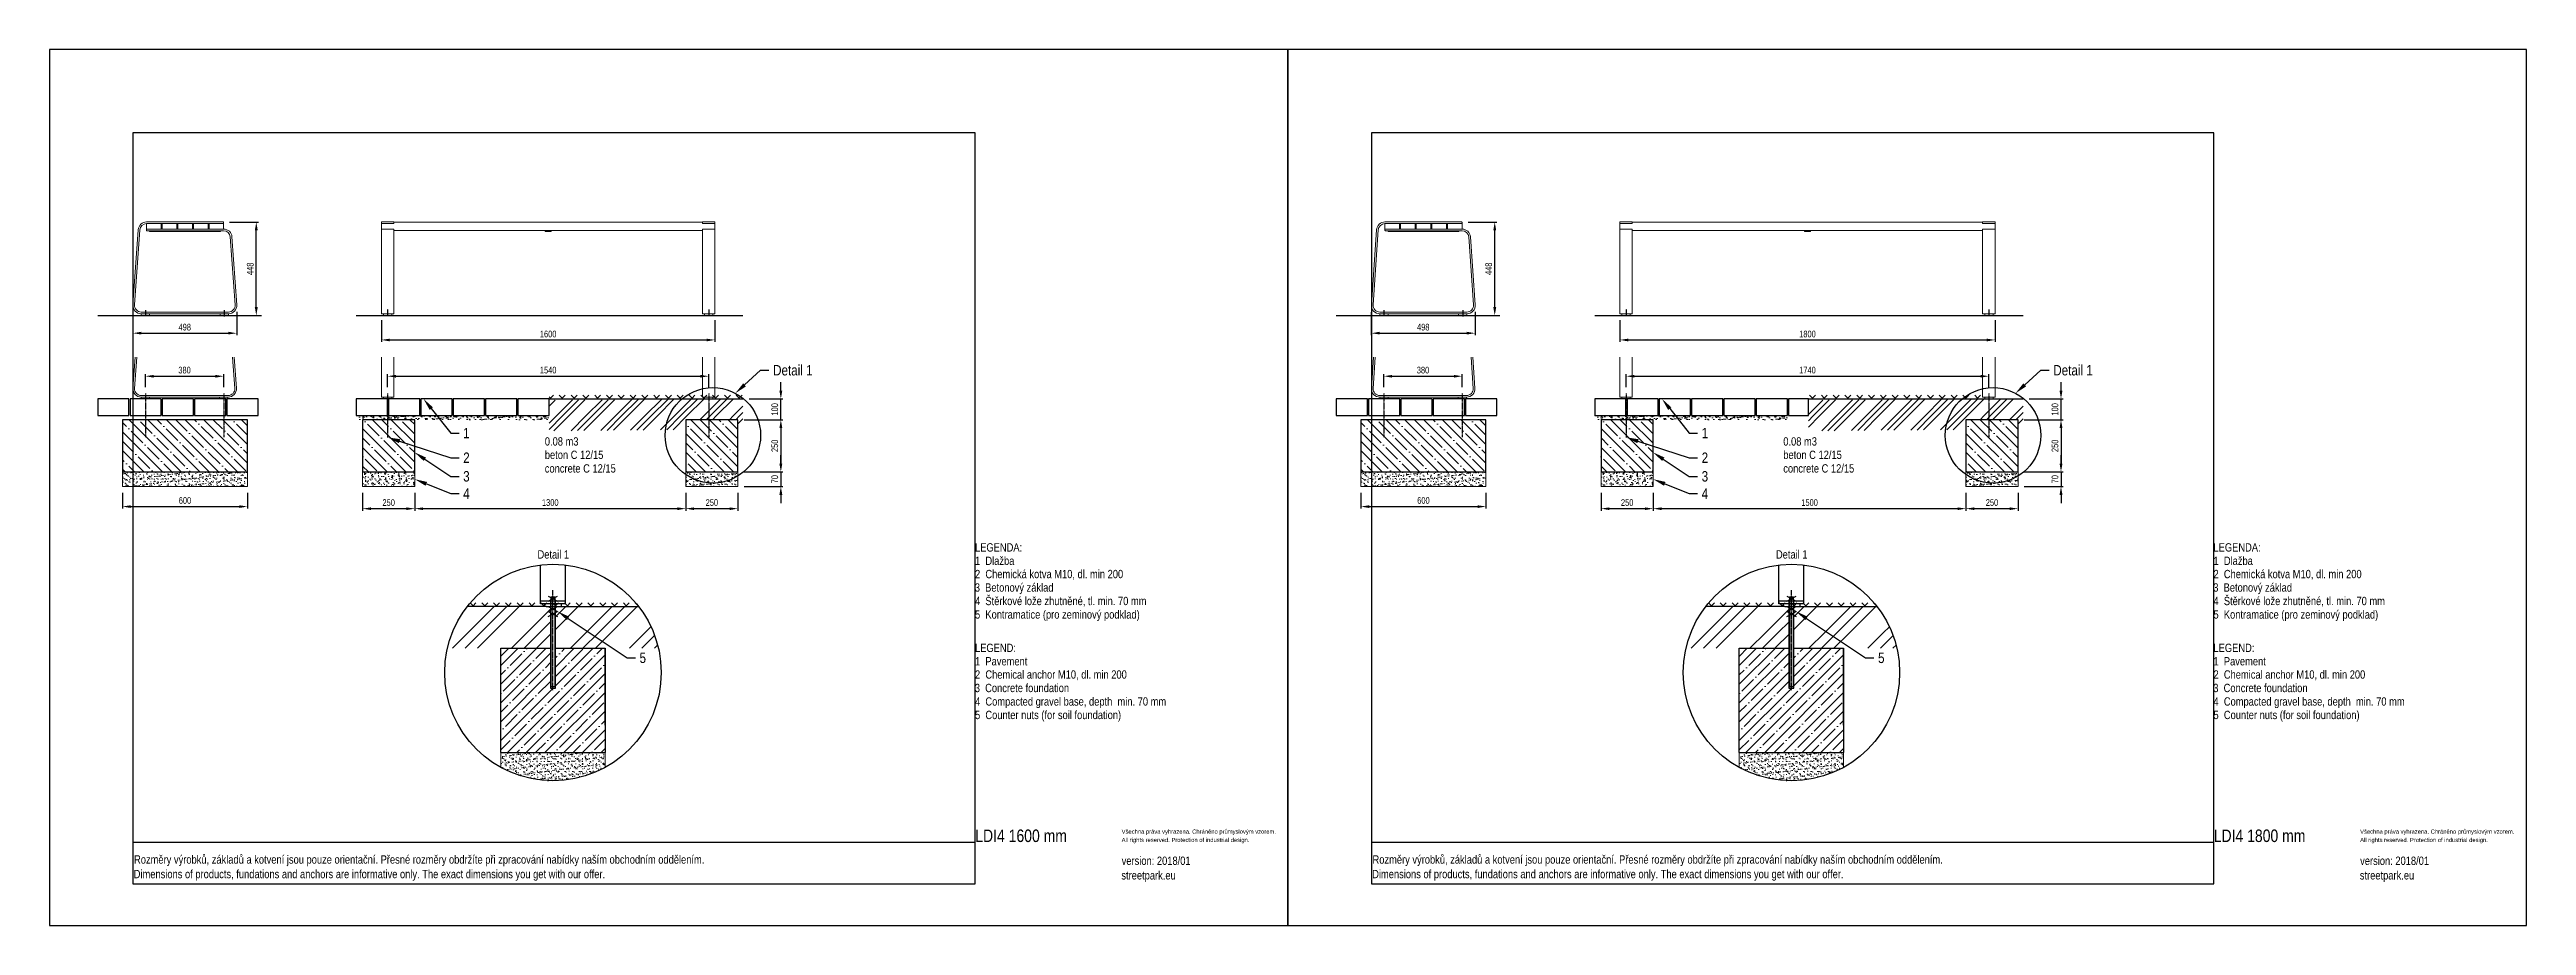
# Model space of a CAD drawing. Header units: millimetres. Extents: x 5064 to 16944, y 3085 to 7285.
import ezdxf
from ezdxf import colors
from ezdxf.entities.mleader import LeaderData, LeaderLine
from ezdxf.lldxf.tags import DXFTag
from ezdxf.math import Vec2, Vec3

# ---------------------------------------------------------------- set-up
doc = ezdxf.new("R2010")
doc.units = ezdxf.units.MM
doc.header["$LTSCALE"] = 0.3
doc.linetypes.add('DashDot', pattern=[15, 9, -3, 0, -3])
doc.layers.add('Nekreslit', color=6, linetype='Continuous', plot=False)
doc.layers.add('SRAFY', color=251, linetype='Continuous', lineweight=13)
doc.styles.add('SEACAD_Arial', font='arial.ttf', dxfattribs={"width": 0.8})
tags = doc.linetypes.add('HIDDEN2', pattern=[4.7625, 3.175, -1.5875]).pattern_tags.tags
tags[6:7] = [DXFTag(74, 4), DXFTag(75, 0), DXFTag(340, '0'), DXFTag(46, 0.0), DXFTag(50, 0.0), DXFTag(44, 0.0), DXFTag(45, 0.0)]
tags[4:5] = [DXFTag(74, 4), DXFTag(75, 0), DXFTag(340, '0'), DXFTag(46, 0.0), DXFTag(50, 0.0), DXFTag(44, 0.0), DXFTag(45, 0.0)]
doc.dimstyles.new('ISO-25', dxfattribs={"dimtxt": 1.6, "dimasz": 2, "dimexe": 0.5, "dimexo": 1.5, "dimtad": 1, "dimdec": 0, "dimtxsty": 'SEACAD_Arial', "dimcen": 2, "dimadec": 0, "dimazin": 0, "dimtfac": 1, "dimtdec": 0, "dimtmove": 0, "dimatfit": 3, "dimfxl": 1, "dimarcsym": 0})
pattern_1 = [(135, (5940, 0), (-44.9013, -44.9013), []), (135, (5940, 44.9), (-44.9013, -44.9013), [79.375, -15.875, 0, -15.875])]

msp = doc.modelspace()

# ---------------------------------------------------------------- texts
at = {"style": 'SEACAD_Arial', "width": 0.8}
for s, height, p in [('0.08 m3', 40, (7439.9, 5386.2)), ('beton C 12/15', 40, (7439.9, 5322)), ('0.08 m3', 40, (13379.9, 5386.2)), ('beton C 12/15', 40, (13379.9, 5322)), ('concrete C 12/15', 40, (7439.9, 5256.8)), ('concrete C 12/15', 40, (13379.9, 5256.8)), ('LEGENDA:', 40, (9503.3, 4878.1)), ('LEGENDA:', 40, (15443.3, 4878.1)), ('2  Chemická kotva M10, dl. min 200', 40, (9503.3, 4750.3)), ('1  Dlažba', 40, (9503.3, 4813.8)), ('2  Chemická kotva M10, dl. min 200', 40, (15443.3, 4750.3)), ('1  Dlažba', 40, (15443.3, 4813.8)), ('3  Betonový základ', 40, (9502.2, 4685.8)), ('4  Štěrkové lože zhutněné, tl. min. 70 mm', 40, (9503.3, 4621.1)), ('3  Betonový základ', 40, (15442.2, 4685.8)), ('4  Štěrkové lože zhutněné, tl. min. 70 mm', 40, (15443.3, 4621.1)), ('5  Kontramatice (pro zeminový podklad)', 40, (9503.3, 4556.5)), ('5  Kontramatice (pro zeminový podklad)', 40, (15443.3, 4556.5)), ('LEGEND:', 40, (9503.3, 4396.4)), ('LEGEND:', 40, (15443.3, 4396.4)), ('2  Chemical anchor M10, dl. min 200', 40, (9503.3, 4268.6)), ('1  Pavement', 40, (9503.3, 4332.1)), ('2  Chemical anchor M10, dl. min 200', 40, (15443.3, 4268.6)), ('1  Pavement', 40, (15443.3, 4332.1)), ('3  Concrete foundation', 40, (9502.2, 4204)), ('4  Compacted gravel base, depth  min. 70 mm', 40, (9503.3, 4139.3)), ('3  Concrete foundation', 40, (15442.2, 4204)), ('4  Compacted gravel base, depth  min. 70 mm', 40, (15443.3, 4139.3)), ('5  Counter nuts (for soil foundation)', 40, (9503.3, 4074.7)), ('5  Counter nuts (for soil foundation)', 40, (15443.3, 4074.7)), ('LDI4 1600 mm ', 60, (9504.4, 3485.3)), ('Všechna práva vyhrazena. Chráněno průmyslovým vzorem.', 20, (10206.7, 3525.3)), ('All rights reserved. Protection of industrial design.', 20, (10206.7, 3485.3)), ('LDI4 1800 mm ', 60, (15444.4, 3485.3)), ('Všechna práva vyhrazena. Chráněno průmyslovým vzorem.', 20, (16146.7, 3525.3)), ('All rights reserved. Protection of industrial design.', 20, (16146.7, 3485.3)), ('Dimensions of products, fundations and anchors are informative only. The exact dimensions you get with our offer.', 39.9982, (5468.2, 3311.7)), ('Rozměry výrobků, základů a kotvení jsou pouze orientační. Přesné rozměry obdržíte při zpracování nabídky naším obchodním oddělením.', 39.9982, (5469.8, 3381.6)), ('streetpark.eu', 40, (10205.1, 3305.6)), ('version: 2018/01', 40, (10206.7, 3375.5)), ('Dimensions of products, fundations and anchors are informative only. The exact dimensions you get with our offer.', 39.9982, (11408.2, 3311.7)), ('Rozměry výrobků, základů a kotvení jsou pouze orientační. Přesné rozměry obdržíte při zpracování nabídky naším obchodním oddělením.', 39.9982, (11409.8, 3381.6)), ('streetpark.eu', 40, (16145.1, 3305.6)), ('version: 2018/01', 40, (16146.7, 3375.5))]:
    msp.add_text(s, height=height, dxfattribs=at).set_placement(p)
at = {"char_height": 40, "attachment_point": 1, "style": 'SEACAD_Arial'}
for insert in [(7404.8, 4884.4), (13344.8, 4884.4)]:
    msp.add_mtext_dynamic_manual_height_columns('Detail 1', width=226.121, gutter_width=200, heights=[0], dxfattribs=dict(at, insert=insert))

# ---------------------------------------------------------------- blocks, each defined once
blk = doc.blocks.new('*D138')
at = {"color": 0, "lineweight": -2, "transparency": 16777216}
for p, q in [((5524, 5666), (5524, 5729)), ((5564, 5719), (5860, 5719)), ((5900, 5666), (5900, 5729))]:
    blk.add_line(p, q, dxfattribs=at)
at = {"color": 0, "transparency": 16777216}
for points in [[(5564, 5725), (5564, 5712), (5524, 5719)], [(5860, 5725), (5860, 5712), (5900, 5719)]]:
    blk.add_solid(points, dxfattribs=at)
at = {"layer": 'Defpoints', "color": 0, "transparency": 16777216}
for p in [(5900, 5719), (5524, 5636), (5900, 5636)]:
    blk.add_point(p, dxfattribs=at)
at = {"color": 0, "transparency": 16777216, "insert": (5712, 5748), "char_height": 32, "attachment_point": 5, "style": 'SEACAD_Arial'}
blk.add_mtext('380', dxfattribs=at)
blk = doc.blocks.new('*D139')
at = {"color": 0, "lineweight": -2, "transparency": 16777216}
for p, q in [((6686, 5666), (6686, 5729)), ((6726, 5719), (8186, 5719)), ((8226, 5666), (8226, 5729))]:
    blk.add_line(p, q, dxfattribs=at)
at = {"color": 0, "transparency": 16777216}
for points in [[(6726, 5725), (6726, 5712), (6686, 5719)], [(8186, 5725), (8186, 5712), (8226, 5719)]]:
    blk.add_solid(points, dxfattribs=at)
at = {"layer": 'Defpoints', "color": 0, "transparency": 16777216}
for p in [(8226, 5719), (6686, 5636), (8226, 5636)]:
    blk.add_point(p, dxfattribs=at)
at = {"color": 0, "transparency": 16777216, "insert": (7456, 5748), "char_height": 32, "attachment_point": 5, "style": 'SEACAD_Arial'}
blk.add_mtext('1540', dxfattribs=at)
blk = doc.blocks.new('*D136')
at = {"color": 0, "lineweight": -2, "transparency": 16777216}
for p, q in [((8396, 5510), (8582, 5510)), ((8572, 5470), (8572, 5300)), ((8396, 5260), (8582, 5260))]:
    blk.add_line(p, q, dxfattribs=at)
at = {"color": 0, "transparency": 16777216}
for points in [[(8565, 5470), (8579, 5470), (8572, 5510)], [(8565, 5300), (8579, 5300), (8572, 5260)]]:
    blk.add_solid(points, dxfattribs=at)
at = {"layer": 'Defpoints', "color": 0, "transparency": 16777216}
for p in [(8366, 5510), (8366, 5260), (8572, 5260)]:
    blk.add_point(p, dxfattribs=at)
at = {"color": 0, "transparency": 16777216, "insert": (8543, 5385), "char_height": 32, "attachment_point": 5, "rotation": 90, "style": 'SEACAD_Arial'}
blk.add_mtext('250', dxfattribs=at)
blk = doc.blocks.new('*D137')
at = {"color": 0, "lineweight": -2, "transparency": 16777216}
for p, q in [((8396, 5260), (8582, 5260)), ((8572, 5300), (8572, 5340)), ((8572, 5260), (8572, 5190)), ((8396, 5190), (8582, 5190)), ((8572, 5150), (8572, 5110))]:
    blk.add_line(p, q, dxfattribs=at)
at = {"color": 0, "transparency": 16777216}
for points in [[(8565, 5300), (8579, 5300), (8572, 5260)], [(8565, 5150), (8579, 5150), (8572, 5190)]]:
    blk.add_solid(points, dxfattribs=at)
at = {"layer": 'Defpoints', "color": 0, "transparency": 16777216}
for p in [(8366, 5260), (8366, 5190), (8572, 5190)]:
    blk.add_point(p, dxfattribs=at)
at = {"color": 0, "transparency": 16777216, "insert": (8543, 5225), "char_height": 32, "attachment_point": 5, "rotation": 90, "style": 'SEACAD_Arial'}
blk.add_mtext('70', dxfattribs=at)
blk = doc.blocks.new('*D140')
at = {"color": 0, "lineweight": -2, "transparency": 16777216}
for p, q in [((5414, 5160), (5414, 5084)), ((6014, 5160), (6014, 5084)), ((5454, 5094), (5974, 5094))]:
    blk.add_line(p, q, dxfattribs=at)
at = {"color": 0, "transparency": 16777216}
for points in [[(5454, 5100), (5454, 5087), (5414, 5094)], [(5974, 5100), (5974, 5087), (6014, 5094)]]:
    blk.add_solid(points, dxfattribs=at)
at = {"layer": 'Defpoints', "color": 0, "transparency": 16777216}
for p in [(5414, 5190), (6014, 5190), (6014, 5094)]:
    blk.add_point(p, dxfattribs=at)
at = {"color": 0, "transparency": 16777216, "insert": (5714, 5123), "char_height": 32, "attachment_point": 5, "style": 'SEACAD_Arial'}
blk.add_mtext('600', dxfattribs=at)
blk = doc.blocks.new('*D141')
at = {"color": 0, "lineweight": -2, "transparency": 16777216}
for p, q in [((6566, 5160), (6566, 5074)), ((6816, 5160), (6816, 5074)), ((6606, 5084), (6776, 5084))]:
    blk.add_line(p, q, dxfattribs=at)
at = {"color": 0, "transparency": 16777216}
for points in [[(6606, 5090), (6606, 5077), (6566, 5084)], [(6776, 5090), (6776, 5077), (6816, 5084)]]:
    blk.add_solid(points, dxfattribs=at)
at = {"layer": 'Defpoints', "color": 0, "transparency": 16777216}
for p in [(6566, 5190), (6816, 5190), (6816, 5084)]:
    blk.add_point(p, dxfattribs=at)
at = {"color": 0, "transparency": 16777216, "insert": (6691, 5113), "char_height": 32, "attachment_point": 5, "style": 'SEACAD_Arial'}
blk.add_mtext('250', dxfattribs=at)
blk = doc.blocks.new('*D142')
at = {"color": 0, "lineweight": -2, "transparency": 16777216}
for p, q in [((8116, 5160), (8116, 5074)), ((8366, 5160), (8366, 5074)), ((8156, 5084), (8326, 5084))]:
    blk.add_line(p, q, dxfattribs=at)
at = {"color": 0, "transparency": 16777216}
for points in [[(8156, 5090), (8156, 5077), (8116, 5084)], [(8326, 5090), (8326, 5077), (8366, 5084)]]:
    blk.add_solid(points, dxfattribs=at)
at = {"layer": 'Defpoints', "color": 0, "transparency": 16777216}
for p in [(8116, 5190), (8366, 5190), (8366, 5084)]:
    blk.add_point(p, dxfattribs=at)
at = {"color": 0, "transparency": 16777216, "insert": (8241, 5113), "char_height": 32, "attachment_point": 5, "style": 'SEACAD_Arial'}
blk.add_mtext('250', dxfattribs=at)
blk = doc.blocks.new('*D143')
at = {"color": 0, "lineweight": -2, "transparency": 16777216}
for p, q in [((6816, 5160), (6816, 5074)), ((8116, 5160), (8116, 5074)), ((6856, 5084), (8076, 5084))]:
    blk.add_line(p, q, dxfattribs=at)
at = {"color": 0, "transparency": 16777216}
for points in [[(6856, 5090), (6856, 5077), (6816, 5084)], [(8076, 5090), (8076, 5077), (8116, 5084)]]:
    blk.add_solid(points, dxfattribs=at)
at = {"layer": 'Defpoints', "color": 0, "transparency": 16777216}
for p in [(6816, 5190), (8116, 5190), (8116, 5084)]:
    blk.add_point(p, dxfattribs=at)
at = {"color": 0, "transparency": 16777216, "insert": (7466, 5113), "char_height": 32, "attachment_point": 5, "style": 'SEACAD_Arial'}
blk.add_mtext('1300', dxfattribs=at)
blk = doc.blocks.new('*D133')
at = {"color": 0, "lineweight": -2, "transparency": 16777216}
for p, q in [((8420, 5610), (8582, 5610)), ((8572, 5650), (8572, 5690)), ((8572, 5510), (8572, 5610)), ((8396, 5510), (8582, 5510)), ((8572, 5470), (8572, 5430))]:
    blk.add_line(p, q, dxfattribs=at)
at = {"color": 0, "transparency": 16777216}
for points in [[(8565, 5650), (8579, 5650), (8572, 5610)], [(8565, 5470), (8579, 5470), (8572, 5510)]]:
    blk.add_solid(points, dxfattribs=at)
at = {"layer": 'Defpoints', "color": 0, "transparency": 16777216}
for p in [(8390, 5610), (8572, 5610), (8366, 5510)]:
    blk.add_point(p, dxfattribs=at)
at = {"color": 0, "transparency": 16777216, "insert": (8543, 5560), "char_height": 32, "attachment_point": 5, "rotation": 90, "style": 'SEACAD_Arial'}
blk.add_mtext('100', dxfattribs=at)
blk = doc.blocks.new('*D134')
at = {"color": 0, "lineweight": -2, "transparency": 16777216}
for p, q in [((6656, 5988), (6656, 5883)), ((8256, 5988), (8256, 5883)), ((6696, 5893), (8216, 5893))]:
    blk.add_line(p, q, dxfattribs=at)
at = {"color": 0, "transparency": 16777216}
for points in [[(6696, 5899), (6696, 5886), (6656, 5893)], [(8216, 5899), (8216, 5886), (8256, 5893)]]:
    blk.add_solid(points, dxfattribs=at)
at = {"layer": 'Defpoints', "color": 0, "transparency": 16777216}
for p in [(6656, 6018), (8256, 6018), (8256, 5893)]:
    blk.add_point(p, dxfattribs=at)
at = {"color": 0, "transparency": 16777216, "insert": (7456, 5921), "char_height": 32, "attachment_point": 5, "style": 'SEACAD_Arial'}
blk.add_mtext('1600', dxfattribs=at)
blk = doc.blocks.new('*D162')
at = {"color": 0, "lineweight": -2, "transparency": 16777216}
for p, q in [((5464, 6026), (5464, 5915)), ((5962, 6028), (5962, 5915)), ((5504, 5925), (5922, 5925))]:
    blk.add_line(p, q, dxfattribs=at)
at = {"color": 0, "transparency": 16777216}
for points in [[(5504, 5932), (5504, 5919), (5464, 5925)], [(5922, 5932), (5922, 5919), (5962, 5925)]]:
    blk.add_solid(points, dxfattribs=at)
at = {"layer": 'Defpoints', "color": 0, "transparency": 16777216}
for p in [(5464, 6056), (5962, 6058), (5962, 5925)]:
    blk.add_point(p, dxfattribs=at)
at = {"color": 0, "transparency": 16777216, "insert": (5713, 5954), "char_height": 32, "attachment_point": 5, "style": 'SEACAD_Arial'}
blk.add_mtext('498', dxfattribs=at)
blk = doc.blocks.new('*D163')
at = {"color": 0, "lineweight": -2, "transparency": 16777216}
for p, q in [((5928, 6458), (6066, 6458)), ((6056, 6050), (6056, 6418)), ((5952, 6010), (6066, 6010))]:
    blk.add_line(p, q, dxfattribs=at)
at = {"color": 0, "transparency": 16777216}
for points in [[(6049, 6418), (6063, 6418), (6056, 6458)], [(6049, 6050), (6063, 6050), (6056, 6010)]]:
    blk.add_solid(points, dxfattribs=at)
at = {"layer": 'Defpoints', "color": 0, "transparency": 16777216}
for p in [(5898, 6458), (6056, 6458), (5922, 6010)]:
    blk.add_point(p, dxfattribs=at)
at = {"color": 0, "transparency": 16777216, "insert": (6027, 6234), "char_height": 32, "attachment_point": 5, "rotation": 90, "style": 'SEACAD_Arial'}
blk.add_mtext('448', dxfattribs=at)
blk = doc.blocks.new('*D171')
at = {"color": 0, "lineweight": -2, "transparency": 16777216}
for p, q in [((11464, 5666), (11464, 5729)), ((11504, 5719), (11800, 5719)), ((11840, 5666), (11840, 5729))]:
    blk.add_line(p, q, dxfattribs=at)
at = {"color": 0, "transparency": 16777216}
for points in [[(11504, 5725), (11504, 5712), (11464, 5719)], [(11800, 5725), (11800, 5712), (11840, 5719)]]:
    blk.add_solid(points, dxfattribs=at)
at = {"layer": 'Defpoints', "color": 0, "transparency": 16777216}
for p in [(11840, 5719), (11464, 5636), (11840, 5636)]:
    blk.add_point(p, dxfattribs=at)
at = {"color": 0, "transparency": 16777216, "insert": (11652, 5748), "char_height": 32, "attachment_point": 5, "style": 'SEACAD_Arial'}
blk.add_mtext('380', dxfattribs=at)
blk = doc.blocks.new('*D164')
at = {"color": 0, "lineweight": -2, "transparency": 16777216}
for p, q in [((12626, 5666), (12626, 5729)), ((12666, 5719), (14326, 5719)), ((14366, 5666), (14366, 5729))]:
    blk.add_line(p, q, dxfattribs=at)
at = {"color": 0, "transparency": 16777216}
for points in [[(12666, 5725), (12666, 5712), (12626, 5719)], [(14326, 5725), (14326, 5712), (14366, 5719)]]:
    blk.add_solid(points, dxfattribs=at)
at = {"layer": 'Defpoints', "color": 0, "transparency": 16777216}
for p in [(14366, 5719), (12626, 5636), (14366, 5636)]:
    blk.add_point(p, dxfattribs=at)
at = {"color": 0, "transparency": 16777216, "insert": (13496, 5748), "char_height": 32, "attachment_point": 5, "style": 'SEACAD_Arial'}
blk.add_mtext('1740', dxfattribs=at)
blk = doc.blocks.new('*D165')
at = {"color": 0, "lineweight": -2, "transparency": 16777216}
for p, q in [((14536, 5510), (14722, 5510)), ((14712, 5470), (14712, 5300)), ((14536, 5260), (14722, 5260))]:
    blk.add_line(p, q, dxfattribs=at)
at = {"color": 0, "transparency": 16777216}
for points in [[(14705, 5470), (14719, 5470), (14712, 5510)], [(14705, 5300), (14719, 5300), (14712, 5260)]]:
    blk.add_solid(points, dxfattribs=at)
at = {"layer": 'Defpoints', "color": 0, "transparency": 16777216}
for p in [(14506, 5510), (14506, 5260), (14712, 5260)]:
    blk.add_point(p, dxfattribs=at)
at = {"color": 0, "transparency": 16777216, "insert": (14683, 5385), "char_height": 32, "attachment_point": 5, "rotation": 90, "style": 'SEACAD_Arial'}
blk.add_mtext('250', dxfattribs=at)
blk = doc.blocks.new('*D166')
at = {"color": 0, "lineweight": -2, "transparency": 16777216}
for p, q in [((14536, 5260), (14722, 5260)), ((14712, 5300), (14712, 5340)), ((14712, 5260), (14712, 5190)), ((14536, 5190), (14722, 5190)), ((14712, 5150), (14712, 5110))]:
    blk.add_line(p, q, dxfattribs=at)
at = {"color": 0, "transparency": 16777216}
for points in [[(14705, 5300), (14719, 5300), (14712, 5260)], [(14705, 5150), (14719, 5150), (14712, 5190)]]:
    blk.add_solid(points, dxfattribs=at)
at = {"layer": 'Defpoints', "color": 0, "transparency": 16777216}
for p in [(14506, 5260), (14506, 5190), (14712, 5190)]:
    blk.add_point(p, dxfattribs=at)
at = {"color": 0, "transparency": 16777216, "insert": (14683, 5225), "char_height": 32, "attachment_point": 5, "rotation": 90, "style": 'SEACAD_Arial'}
blk.add_mtext('70', dxfattribs=at)
blk = doc.blocks.new('*D167')
at = {"color": 0, "lineweight": -2, "transparency": 16777216}
for p, q in [((11354, 5160), (11354, 5084)), ((11954, 5160), (11954, 5084)), ((11394, 5094), (11914, 5094))]:
    blk.add_line(p, q, dxfattribs=at)
at = {"color": 0, "transparency": 16777216}
for points in [[(11394, 5100), (11394, 5087), (11354, 5094)], [(11914, 5100), (11914, 5087), (11954, 5094)]]:
    blk.add_solid(points, dxfattribs=at)
at = {"layer": 'Defpoints', "color": 0, "transparency": 16777216}
for p in [(11354, 5190), (11954, 5190), (11954, 5094)]:
    blk.add_point(p, dxfattribs=at)
at = {"color": 0, "transparency": 16777216, "insert": (11654, 5123), "char_height": 32, "attachment_point": 5, "style": 'SEACAD_Arial'}
blk.add_mtext('600', dxfattribs=at)
blk = doc.blocks.new('*D168')
at = {"color": 0, "lineweight": -2, "transparency": 16777216}
for p, q in [((12506, 5160), (12506, 5074)), ((12756, 5160), (12756, 5074)), ((12546, 5084), (12716, 5084))]:
    blk.add_line(p, q, dxfattribs=at)
at = {"color": 0, "transparency": 16777216}
for points in [[(12546, 5090), (12546, 5077), (12506, 5084)], [(12716, 5090), (12716, 5077), (12756, 5084)]]:
    blk.add_solid(points, dxfattribs=at)
at = {"layer": 'Defpoints', "color": 0, "transparency": 16777216}
for p in [(12506, 5190), (12756, 5190), (12756, 5084)]:
    blk.add_point(p, dxfattribs=at)
at = {"color": 0, "transparency": 16777216, "insert": (12631, 5113), "char_height": 32, "attachment_point": 5, "style": 'SEACAD_Arial'}
blk.add_mtext('250', dxfattribs=at)
blk = doc.blocks.new('*D169')
at = {"color": 0, "lineweight": -2, "transparency": 16777216}
for p, q in [((14256, 5160), (14256, 5074)), ((14506, 5160), (14506, 5074)), ((14296, 5084), (14466, 5084))]:
    blk.add_line(p, q, dxfattribs=at)
at = {"color": 0, "transparency": 16777216}
for points in [[(14296, 5090), (14296, 5077), (14256, 5084)], [(14466, 5090), (14466, 5077), (14506, 5084)]]:
    blk.add_solid(points, dxfattribs=at)
at = {"layer": 'Defpoints', "color": 0, "transparency": 16777216}
for p in [(14256, 5190), (14506, 5190), (14506, 5084)]:
    blk.add_point(p, dxfattribs=at)
at = {"color": 0, "transparency": 16777216, "insert": (14381, 5113), "char_height": 32, "attachment_point": 5, "style": 'SEACAD_Arial'}
blk.add_mtext('250', dxfattribs=at)
blk = doc.blocks.new('*D170')
at = {"color": 0, "lineweight": -2, "transparency": 16777216}
for p, q in [((12756, 5160), (12756, 5074)), ((14256, 5160), (14256, 5074)), ((12796, 5084), (14216, 5084))]:
    blk.add_line(p, q, dxfattribs=at)
at = {"color": 0, "transparency": 16777216}
for points in [[(12796, 5090), (12796, 5077), (12756, 5084)], [(14216, 5090), (14216, 5077), (14256, 5084)]]:
    blk.add_solid(points, dxfattribs=at)
at = {"layer": 'Defpoints', "color": 0, "transparency": 16777216}
for p in [(12756, 5190), (14256, 5190), (14256, 5084)]:
    blk.add_point(p, dxfattribs=at)
at = {"color": 0, "transparency": 16777216, "insert": (13506, 5113), "char_height": 32, "attachment_point": 5, "style": 'SEACAD_Arial'}
blk.add_mtext('1500', dxfattribs=at)
blk = doc.blocks.new('*D172')
at = {"color": 0, "lineweight": -2, "transparency": 16777216}
for p, q in [((14560, 5610), (14722, 5610)), ((14712, 5650), (14712, 5690)), ((14712, 5510), (14712, 5610)), ((14536, 5510), (14722, 5510)), ((14712, 5470), (14712, 5430))]:
    blk.add_line(p, q, dxfattribs=at)
at = {"color": 0, "transparency": 16777216}
for points in [[(14705, 5650), (14719, 5650), (14712, 5610)], [(14705, 5470), (14719, 5470), (14712, 5510)]]:
    blk.add_solid(points, dxfattribs=at)
at = {"layer": 'Defpoints', "color": 0, "transparency": 16777216}
for p in [(14530, 5610), (14712, 5610), (14506, 5510)]:
    blk.add_point(p, dxfattribs=at)
at = {"color": 0, "transparency": 16777216, "insert": (14683, 5560), "char_height": 32, "attachment_point": 5, "rotation": 90, "style": 'SEACAD_Arial'}
blk.add_mtext('100', dxfattribs=at)
blk = doc.blocks.new('*D173')
at = {"color": 0, "lineweight": -2, "transparency": 16777216}
for p, q in [((12596, 5988), (12596, 5883)), ((14396, 5988), (14396, 5883)), ((12636, 5893), (14356, 5893))]:
    blk.add_line(p, q, dxfattribs=at)
at = {"color": 0, "transparency": 16777216}
for points in [[(12636, 5899), (12636, 5886), (12596, 5893)], [(14356, 5899), (14356, 5886), (14396, 5893)]]:
    blk.add_solid(points, dxfattribs=at)
at = {"layer": 'Defpoints', "color": 0, "transparency": 16777216}
for p in [(12596, 6018), (14396, 6018), (14396, 5893)]:
    blk.add_point(p, dxfattribs=at)
at = {"color": 0, "transparency": 16777216, "insert": (13496, 5921), "char_height": 32, "attachment_point": 5, "style": 'SEACAD_Arial'}
blk.add_mtext('1800', dxfattribs=at)
blk = doc.blocks.new('*D174')
at = {"color": 0, "lineweight": -2, "transparency": 16777216}
for p, q in [((11404, 6026), (11404, 5915)), ((11902, 6028), (11902, 5915)), ((11444, 5925), (11862, 5925))]:
    blk.add_line(p, q, dxfattribs=at)
at = {"color": 0, "transparency": 16777216}
for points in [[(11444, 5932), (11444, 5919), (11404, 5925)], [(11862, 5932), (11862, 5919), (11902, 5925)]]:
    blk.add_solid(points, dxfattribs=at)
at = {"layer": 'Defpoints', "color": 0, "transparency": 16777216}
for p in [(11404, 6056), (11902, 6058), (11902, 5925)]:
    blk.add_point(p, dxfattribs=at)
at = {"color": 0, "transparency": 16777216, "insert": (11653, 5954), "char_height": 32, "attachment_point": 5, "style": 'SEACAD_Arial'}
blk.add_mtext('498', dxfattribs=at)
blk = doc.blocks.new('*D175')
at = {"color": 0, "lineweight": -2, "transparency": 16777216}
for p, q in [((11868, 6458), (12006, 6458)), ((11996, 6050), (11996, 6418)), ((11892, 6010), (12006, 6010))]:
    blk.add_line(p, q, dxfattribs=at)
at = {"color": 0, "transparency": 16777216}
for points in [[(11989, 6418), (12003, 6418), (11996, 6458)], [(11989, 6050), (12003, 6050), (11996, 6010)]]:
    blk.add_solid(points, dxfattribs=at)
at = {"layer": 'Defpoints', "color": 0, "transparency": 16777216}
for p in [(11838, 6458), (11996, 6458), (11862, 6010)]:
    blk.add_point(p, dxfattribs=at)
at = {"color": 0, "transparency": 16777216, "insert": (11967, 6234), "char_height": 32, "attachment_point": 5, "rotation": 90, "style": 'SEACAD_Arial'}
blk.add_mtext('448', dxfattribs=at)

# ---------------------------------------------------------------- dimensions: what is measured, and where the dimension line sits
for base, p1, p2, picture, middle in [((6056.1, 6458.4), (5922.4, 6010.4), (5897.5, 6458.4), '*D163', (6027.3, 6234.4)), ((11996.1, 6458.4), (11862.4, 6010.4), (11837.5, 6458.4), '*D175', (11967.3, 6234.4)), ((8571.9, 5610.4), (8366, 5510.1), (8390.4, 5610.4), '*D133', (8543.1, 5560.3)), ((14711.9, 5610.4), (14506, 5510.1), (14530.4, 5610.4), '*D172', (14683.1, 5560.3))]:
    dim = msp.add_linear_dim(base=base, p1=p1, p2=p2, angle=90, dimstyle='ISO-25')
    dim.commit()
    dim.dimension.update_dxf_attribs({"geometry": picture, "text_midpoint": middle})
for base, p1, p2, picture, middle in [((5962.4, 5925.4), (5464.4, 6055.7), (5962.4, 6058.4), '*D162', (5713.4, 5954.2)), ((8256, 5892.5), (6656, 6018.4), (8256, 6018.4), '*D134', (7456, 5921.4)), ((11902.4, 5925.4), (11404.4, 6055.7), (11902.4, 6058.4), '*D174', (11653.4, 5954.2)), ((14396, 5892.5), (12596, 6018.4), (14396, 6018.4), '*D173', (13496, 5921.4))]:
    dim = msp.add_linear_dim(base=base, p1=p1, p2=p2, dimstyle='ISO-25')
    dim.commit()
    dim.dimension.update_dxf_attribs({"geometry": picture, "text_midpoint": middle})
for base, p1, p2, override, picture, middle in [((5900.1, 5718.8), (5524.3, 5636.4), (5900.1, 5636.4), {"dimscale": 0, "dimrnd": 10}, '*D138', (5712.2, 5747.6)), ((8226, 5718.8), (6686, 5636.5), (8226, 5636.4), {"dimscale": 0}, '*D139', (7456, 5747.6)), ((11840.1, 5718.8), (11464.3, 5636.4), (11840.1, 5636.4), {"dimscale": 0, "dimrnd": 10}, '*D171', (11652.2, 5747.6)), ((14366, 5718.8), (12626, 5636.5), (14366, 5636.4), {"dimscale": 0}, '*D164', (13496, 5747.6)), ((6013.9, 5093.8), (5413.9, 5190.1), (6013.9, 5190.1), {"dimscale": 0, "dimtix": 0, "dimtofl": 1, "dimtmove": 0, "dimatfit": 3}, '*D140', (5713.9, 5122.7)), ((6816, 5083.8), (6566, 5190.1), (6816, 5190.1), {"dimscale": 0, "dimtix": 0, "dimtofl": 1, "dimtmove": 0, "dimatfit": 3}, '*D141', (6691, 5112.7)), ((8116, 5083.8), (6816, 5190.1), (8116, 5190.1), {"dimscale": 0, "dimtix": 0, "dimtofl": 1, "dimtmove": 0, "dimatfit": 3}, '*D143', (7466, 5112.7)), ((8366, 5083.8), (8116, 5190.1), (8366, 5190.1), {"dimscale": 0, "dimtix": 0, "dimtofl": 1, "dimtmove": 0, "dimatfit": 3}, '*D142', (8241, 5112.7)), ((11953.9, 5093.8), (11353.9, 5190.1), (11953.9, 5190.1), {"dimscale": 0, "dimtix": 0, "dimtofl": 1, "dimtmove": 0, "dimatfit": 3}, '*D167', (11653.9, 5122.7)), ((12756, 5083.8), (12506, 5190.1), (12756, 5190.1), {"dimscale": 0, "dimtix": 0, "dimtofl": 1, "dimtmove": 0, "dimatfit": 3}, '*D168', (12631, 5112.7)), ((14256, 5083.8), (12756, 5190.1), (14256, 5190.1), {"dimscale": 0, "dimtix": 0, "dimtofl": 1, "dimtmove": 0, "dimatfit": 3}, '*D170', (13506, 5112.7)), ((14506, 5083.8), (14256, 5190.1), (14506, 5190.1), {"dimscale": 0, "dimtix": 0, "dimtofl": 1, "dimtmove": 0, "dimatfit": 3}, '*D169', (14381, 5112.7))]:
    dim = msp.add_linear_dim(base=base, p1=p1, p2=p2, dimstyle='ISO-25', override=override)
    dim.commit()
    dim.dimension.update_dxf_attribs({"geometry": picture, "text_midpoint": middle})
for base, p1, p2, override, picture, middle in [((8571.9, 5260.1), (8366, 5510.1), (8366, 5260.1), {"dimscale": 0}, '*D136', (8543.1, 5385.1)), ((14711.9, 5260.1), (14506, 5510.1), (14506, 5260.1), {"dimscale": 0}, '*D165', (14683.1, 5385.1)), ((8571.9, 5190.1), (8366, 5260.1), (8366, 5190.1), {"dimscale": 0, "dimtmove": 1}, '*D137', (8543.1, 5225.1)), ((14711.9, 5190.1), (14506, 5260.1), (14506, 5190.1), {"dimscale": 0, "dimtmove": 1}, '*D166', (14683.1, 5225.1))]:
    dim = msp.add_linear_dim(base=base, p1=p1, p2=p2, angle=90, dimstyle='ISO-25', override=override)
    dim.commit()
    dim.dimension.update_dxf_attribs({"geometry": picture, "text_midpoint": middle})

# ---------------------------------------------------------------- hatches: boundary and pattern name
at = {"layer": 'SRAFY'}
h = msp.add_hatch(dxfattribs=at)
h.set_pattern_fill('TERACO', color=256, scale=20)
h.set_pattern_definition([(45, (0, 295.79), (-28.28427, 28.28427), [20, -20]), (135, (56.57, 295.79), (-28.28427, -28.28427), [20, -20])])
h.paths.add_polyline_path([(7460.4, 5610.4), (7460.4, 5633.5), (8390.4, 5633.5), (8390.4, 5610.5)])
h = msp.add_hatch(dxfattribs=at)
h.set_pattern_fill('GOST_GROUND', color=256, scale=10)
h.set_pattern_definition([(45, (0, 295.79), (141.4214, -9e-15), [200]), (45, (30, 295.79), (141.4214, -9e-15), [200]), (45, (60, 295.79), (141.4214, -9e-15), [200])])
h.paths.add_polyline_path([(8116, 5462.8), (7460.4, 5456.6), (7460.4, 5604.3), (8390.4, 5610.4), (8390.4, 5463), (8366, 5463), (8366, 5510.1), (8116, 5510.1)])
h = msp.add_hatch(dxfattribs=at)
h.set_pattern_fill('TERACO', color=256, scale=20)
h.set_pattern_definition([(45, (5940, 295.79), (-28.28427, 28.28427), [20, -20]), (135, (5996.57, 295.79), (-28.28427, -28.28427), [20, -20])])
h.paths.add_polyline_path([(13500.4, 5610.4), (13500.4, 5633.5), (14330.4, 5633.5), (14330.4, 5610.5)])
h = msp.add_hatch(dxfattribs=at)
h.set_pattern_fill('GOST_GROUND', color=256, scale=10)
h.set_pattern_definition([(45, (6140, 295.79), (141.4214, -9e-15), [200]), (45, (6170, 295.79), (141.4214, -9e-15), [200]), (45, (6200, 295.79), (141.4214, -9e-15), [200])])
h.paths.add_polyline_path([(14256, 5462.8), (13500.4, 5456.6), (13500.4, 5604.3), (14530.4, 5610.4), (14530.4, 5463), (14506, 5463), (14506, 5510.1), (14256, 5510.1)])
h = msp.add_hatch(dxfattribs=at)
h.set_pattern_fill('ANSI35', color=256, scale=10, angle=90)
h.paths.add_polyline_path([(6013.9, 5385.1), (6013.9, 5510.1), (5413.9, 5510.1), (5413.9, 5240.4), (5413.9, 5260.1), (6013.9, 5260.1)])
h = msp.add_hatch(dxfattribs=at)
h.set_pattern_fill('AR-SAND', color=256, scale=0.5)
h.set_pattern_definition([(37.5, (0, 295.79), (-0.800016, 24.47066), [0, -19.304, 0, -21.59, 0, -20.6375]), (7.5, (0, 295.79), (22.47616, 35.84126), [0, -10.414, 0, -17.399, 0, -6.6675]), (327.5, (-15.62, 295.79), (39.54962, 0.07186), [0, -6.35, 0, -22.86, 0, -29.845]), (317.5, (-15.62, 295.79), (38.17782, 11.14647), [0, -3.175, 0, -14.986, 0, -17.145])])
h.paths.add_polyline_path([(6535.4, 5530.4), (6535.4, 5510.5), (6566, 5510.4), (6686, 5510.3), (6686, 5530.4)])
h.paths.add_polyline_path([(7460.4, 5510.1), (7460.4, 5530.4), (6686, 5530.4), (6686, 5510.3), (6816, 5510.1)])
h = msp.add_hatch(dxfattribs=at)
h.set_pattern_fill('ANSI35', color=256, scale=10, angle=90)
h.paths.add_polyline_path([(6816, 5510.1), (6566, 5510.4), (6566, 5260.1), (6816, 5260.1, -0.9998509), (6816, 5260.1)])
h = msp.add_hatch(dxfattribs=at)
h.set_pattern_fill('ANSI35', color=256, scale=10, angle=90)
h.paths.add_polyline_path([(8366, 5510.1), (8116, 5510.1), (8116, 5260.1), (8366, 5260.1)])
h = msp.add_hatch(dxfattribs=at)
h.set_pattern_fill('ANSI35', color=256, scale=10, angle=90)
h.set_pattern_definition(pattern_1)
h.paths.add_polyline_path([(11953.9, 5385.1), (11953.9, 5510.1), (11353.9, 5510.1), (11353.9, 5240.4), (11353.9, 5260.1), (11953.9, 5260.1)])
h = msp.add_hatch(dxfattribs=at)
h.set_pattern_fill('AR-SAND', color=256, scale=0.5)
h.set_pattern_definition([(37.5, (5940, 295.79), (-0.800016, 24.47066), [0, -19.304, 0, -21.59, 0, -20.6375]), (7.5, (5940, 295.79), (22.47616, 35.84126), [0, -10.414, 0, -17.399, 0, -6.6675]), (327.5, (5924.38, 295.79), (39.54962, 0.07186), [0, -6.35, 0, -22.86, 0, -29.845]), (317.5, (5924.38, 295.79), (38.17782, 11.14647), [0, -3.175, 0, -14.986, 0, -17.145])])
h.paths.add_polyline_path([(12475.4, 5530.4), (12475.4, 5510.5), (12506, 5510.4), (12626, 5510.3), (12626, 5530.4)])
h.paths.add_polyline_path([(13400.4, 5510.1), (13400.4, 5530.4), (12626, 5530.4), (12626, 5510.3), (12756, 5510.1)])
h = msp.add_hatch(dxfattribs=at)
h.set_pattern_fill('ANSI35', color=256, scale=10, angle=90)
h.set_pattern_definition(pattern_1)
h.paths.add_polyline_path([(12756, 5510.1), (12506, 5510.4), (12506, 5260.1), (12756, 5260.1, -0.9998509), (12756, 5260.1)])
h = msp.add_hatch(dxfattribs=at)
h.set_pattern_fill('ANSI35', color=256, scale=10, angle=90)
h.set_pattern_definition([(135, (6140, 0), (-44.9013, -44.9013), []), (135, (6140, 44.9), (-44.9013, -44.9013), [79.375, -15.875, 0, -15.875])])
h.paths.add_polyline_path([(14506, 5510.1), (14256, 5510.1), (14256, 5260.1), (14506, 5260.1)])
h = msp.add_hatch(dxfattribs=at)
h.set_pattern_fill('AR-SAND', color=256, scale=0.5)
h.paths.add_polyline_path([(6014, 5190.1), (6014, 5260.1), (5413.9, 5260.1), (5413.9, 5190.1)])
h = msp.add_hatch(dxfattribs=at)
h.set_pattern_fill('AR-SAND', color=256, scale=0.5, angle=90)
h.paths.add_polyline_path([(6816, 5260.1), (6566, 5260.1), (6566, 5190.1), (6816, 5190.1)])
h = msp.add_hatch(dxfattribs=at)
h.set_pattern_fill('AR-SAND', color=256, scale=0.5)
h.set_pattern_definition([(37.5, (-6.588, 731.35), (-0.800016, 24.47066), [0, -19.304, 0, -21.59, 0, -20.6375]), (7.5, (-6.588, 731.35), (22.47616, 35.84126), [0, -10.414, 0, -17.399, 0, -6.6675]), (327.5, (-22.209, 731.35), (39.54962, 0.07186), [0, -6.35, 0, -22.86, 0, -29.845]), (317.5, (-22.21, 731.35), (38.17782, 11.14647), [0, -3.175, 0, -14.986, 0, -17.145])])
h.paths.add_polyline_path([(8116, 5260.1), (8366, 5260.1), (8366, 5190.1), (8116, 5190.1)])
h = msp.add_hatch(dxfattribs=at)
h.set_pattern_fill('AR-SAND', color=256, scale=0.5)
h.set_pattern_definition([(37.5, (5940, 0), (-0.800016, 24.47066), [0, -19.304, 0, -21.59, 0, -20.6375]), (7.5, (5940, 0), (22.47616, 35.84126), [0, -10.414, 0, -17.399, 0, -6.6675]), (327.5, (5924.38, 0), (39.54962, 0.07186), [0, -6.35, 0, -22.86, 0, -29.845]), (317.5, (5924.38, 0), (38.17782, 11.14647), [0, -3.175, 0, -14.986, 0, -17.145])])
h.paths.add_polyline_path([(11954, 5190.1), (11954, 5260.1), (11353.9, 5260.1), (11353.9, 5190.1)])
h = msp.add_hatch(dxfattribs=at)
h.set_pattern_fill('AR-SAND', color=256, scale=0.5, angle=90)
h.set_pattern_definition([(127.5, (5940, 0), (-24.47066, -0.800016), [0, -19.304, 0, -21.59, 0, -20.6375]), (97.5, (5940, 0), (-35.84126, 22.47616), [0, -10.414, 0, -17.399, 0, -6.6675]), (57.5, (5940, -15.62), (-0.07186, 39.54962), [0, -6.35, 0, -22.86, 0, -29.845]), (47.5, (5940, -15.62), (-11.14647, 38.17782), [0, -3.175, 0, -14.986, 0, -17.145])])
h.paths.add_polyline_path([(12756, 5260.1), (12506, 5260.1), (12506, 5190.1), (12756, 5190.1)])
h = msp.add_hatch(dxfattribs=at)
h.set_pattern_fill('AR-SAND', color=256, scale=0.5)
h.set_pattern_definition([(37.5, (6133.412, 731.35), (-0.800016, 24.47066), [0, -19.304, 0, -21.59, 0, -20.6375]), (7.5, (6133.412, 731.35), (22.47616, 35.84126), [0, -10.414, 0, -17.399, 0, -6.6675]), (327.5, (6117.791, 731.35), (39.54962, 0.07186), [0, -6.35, 0, -22.86, 0, -29.845]), (317.5, (6117.79, 731.35), (38.17782, 11.14647), [0, -3.175, 0, -14.986, 0, -17.145])])
h.paths.add_polyline_path([(14256, 5260.1), (14506, 5260.1), (14506, 5190.1), (14256, 5190.1)])
h = msp.add_hatch(dxfattribs=at)
h.set_pattern_fill('TERACO', color=256, scale=20)
h.set_pattern_definition([(45, (-767.6, -699.72), (-28.28427, 28.28427), [20, -20]), (135, (-711.03, -699.72), (-28.28427, -28.28427), [20, -20])])
h.paths.add_polyline_path([(7077.2, 4614.9), (7077.2, 4638), (7880.8, 4638), (7880.8, 4614.9)])
h = msp.add_hatch(dxfattribs=at)
h.set_pattern_fill('TERACO', color=256, scale=20)
h.set_pattern_definition([(45, (5172.4, -699.72), (-28.28427, 28.28427), [20, -20]), (135, (5228.97, -699.72), (-28.28427, -28.28427), [20, -20])])
h.paths.add_polyline_path([(13017.2, 4614.9), (13017.2, 4638), (13820.8, 4638), (13820.8, 4614.9)])
h = msp.add_hatch(dxfattribs=at)
h.set_pattern_fill('GOST_GROUND', color=256, scale=20)
h.set_pattern_definition([(45, (0, 245.79), (282.8427, -2e-14), [400]), (45, (60, 245.79), (282.8427, -2e-14), [400]), (45, (120, 245.79), (282.8427, -2e-14), [400])])
h.paths.add_polyline_path([(7469, 4615), (7447, 4615), (7068, 4615, 0.1079752), (6973.2, 4414.7), (7229, 4414.7), (7469, 4414.7)])
h.paths.add_polyline_path([(7889.9, 4615), (7511, 4615), (7489, 4615), (7489, 4414.7), (7729, 4414.7), (7984.8, 4414.7, 0.1079752)])
h = msp.add_hatch(dxfattribs=at)
h.set_pattern_fill('GOST_GROUND', color=256, scale=20)
h.set_pattern_definition([(45, (5940, 245.79), (282.8427, -2e-14), [400]), (45, (6000, 245.79), (282.8427, -2e-14), [400]), (45, (6060, 245.79), (282.8427, -2e-14), [400])])
h.paths.add_polyline_path([(13409, 4615), (13387, 4615), (13008, 4615, 0.1079752), (12913.2, 4414.7), (13169, 4414.7), (13409, 4414.7)])
h.paths.add_polyline_path([(13829.9, 4615), (13451, 4615), (13429, 4615), (13429, 4414.7), (13669, 4414.7), (13924.8, 4414.7, 0.1079752)])
h = msp.add_hatch(dxfattribs=at)
h.set_pattern_fill('ANSI35', color=256, scale=10, angle=0.00001)
h.set_pattern_definition([(45, (0, 245.79), (-44.9013, 44.90127), []), (45, (44.9, 245.79), (-44.9013, 44.90127), [79.375, -15.875, 0, -15.875])])
h.paths.add_polyline_path([(7729, 4414.7), (7489, 4414.7), (7489, 4223.7), (7469, 4223.7), (7469, 4414.7), (7229, 4414.7), (7229, 3914.7), (7729, 3914.7)])
h = msp.add_hatch(dxfattribs=at)
h.set_pattern_fill('ANSI35', color=256, scale=10, angle=0.00001)
h.set_pattern_definition([(45, (5940, 245.79), (-44.9013, 44.90127), []), (45, (5984.9, 245.79), (-44.9013, 44.90127), [79.375, -15.875, 0, -15.875])])
h.paths.add_polyline_path([(13669, 4414.7), (13429, 4414.7), (13429, 4223.7), (13409, 4223.7), (13409, 4414.7), (13169, 4414.7), (13169, 3914.7), (13669, 3914.7)])
h = msp.add_hatch(dxfattribs=at)
h.set_pattern_fill('AR-SAND', color=256, scale=0.5, angle=0.00001)
h.set_pattern_definition([(37.5, (0, 245.79), (-0.80002, 24.47066), [0, -19.304, 0, -21.59, 0, -20.6375]), (7.5, (0, 245.79), (22.47616, 35.84126), [0, -10.414, 0, -17.399, 0, -6.6675]), (327.5, (-15.62, 245.79), (39.54962, 0.071866), [0, -6.35, 0, -22.86, 0, -29.845]), (317.5, (-15.62, 245.79), (38.17782, 11.14647), [0, -3.175, 0, -14.986, 0, -17.145])])
h.paths.add_polyline_path([(7229, 3914.7), (7229, 3842.8, 0.256659), (7729, 3842.8), (7729, 3914.7)])
h = msp.add_hatch(dxfattribs=at)
h.set_pattern_fill('AR-SAND', color=256, scale=0.5, angle=0.00001)
h.set_pattern_definition([(37.5, (5940, 245.79), (-0.80002, 24.47066), [0, -19.304, 0, -21.59, 0, -20.6375]), (7.5, (5940, 245.79), (22.47616, 35.84126), [0, -10.414, 0, -17.399, 0, -6.6675]), (327.5, (5924.38, 245.79), (39.54962, 0.071866), [0, -6.35, 0, -22.86, 0, -29.845]), (317.5, (5924.38, 245.79), (38.17782, 11.14647), [0, -3.175, 0, -14.986, 0, -17.145])])
h.paths.add_polyline_path([(13169, 3914.7), (13169, 3842.8, 0.256659), (13669, 3842.8), (13669, 3914.7)])

# ---------------------------------------------------------------- linework, layer by layer
at = {"lineweight": 15}
for p, q in [((5489.6, 6421.2), (5464.4, 6061.2)), ((5497.6, 6420.7), (5472.4, 6060.7)), ((5529.5, 6458.4), (5897.5, 6458.4)), ((5529.5, 6450.4), (5899.5, 6450.4)), ((5529.5, 6450.4), (5529.5, 6424.4)), ((5529.5, 6450.4), (5529.5, 6418.4)), ((5529.5, 6424.4), (5899.5, 6424.4)), ((5529.5, 6418.4), (5529.5, 6424.4)), ((5531.5, 6416.4), (5899.5, 6416.4)), ((5599.5, 6450.4), (5599.5, 6424.4)), ((5604.5, 6450.4), (5604.5, 6424.4)), ((5674.5, 6450.4), (5674.5, 6424.4)), ((5679.5, 6450.4), (5679.5, 6424.4)), ((5749.5, 6450.4), (5749.5, 6424.4)), ((5754.5, 6450.4), (5754.5, 6424.4)), ((5824.5, 6450.4), (5824.5, 6424.4)), ((5829.5, 6450.4), (5829.5, 6424.4)), ((5899.5, 6450.4), (5899.5, 6456.4)), ((5899.5, 6424.4), (5899.5, 6450.4)), ((6655.9, 6424.4), (6655.9, 6450.4)), ((6655.9, 6424.4), (6715.9, 6424.4)), ((6715.9, 6457.4), (8195.9, 6457.4)), ((8195.9, 6417.4), (6715.9, 6417.4)), ((8255.9, 6424.4), (8255.9, 6450.4)), ((11429.6, 6421.2), (11404.4, 6061.2)), ((11437.6, 6420.7), (11412.4, 6060.7)), ((11469.5, 6458.4), (11837.5, 6458.4)), ((11469.5, 6450.4), (11839.5, 6450.4)), ((11469.5, 6450.4), (11469.5, 6424.4)), ((11469.5, 6450.4), (11469.5, 6418.4)), ((11469.5, 6424.4), (11839.5, 6424.4)), ((11469.5, 6418.4), (11469.5, 6424.4)), ((11471.5, 6416.4), (11839.5, 6416.4)), ((11539.5, 6450.4), (11539.5, 6424.4)), ((11544.5, 6450.4), (11544.5, 6424.4)), ((11614.5, 6450.4), (11614.5, 6424.4)), ((11619.5, 6450.4), (11619.5, 6424.4)), ((11689.5, 6450.4), (11689.5, 6424.4)), ((11694.5, 6450.4), (11694.5, 6424.4)), ((11764.5, 6450.4), (11764.5, 6424.4)), ((11769.5, 6450.4), (11769.5, 6424.4)), ((11839.5, 6450.4), (11839.5, 6456.4)), ((11839.5, 6424.4), (11839.5, 6450.4)), ((12595.9, 6424.4), (12595.9, 6450.4)), ((12595.9, 6424.4), (12655.9, 6424.4)), ((12655.9, 6457.4), (14335.9, 6457.4)), ((14335.9, 6417.4), (12655.9, 6417.4)), ((14395.9, 6424.4), (14395.9, 6450.4)), ((5931.5, 6386.7), (5954.3, 6060.7)), ((5939.4, 6387.2), (5962.3, 6061.2)), ((11871.5, 6386.7), (11894.3, 6060.7)), ((11879.4, 6387.2), (11902.3, 6061.2)), ((5504.3, 6026.4), (5922.4, 6026.4)), ((5504.3, 6018.4), (5920.4, 6018.4)), ((11444.3, 6026.4), (11862.4, 6026.4)), ((11444.3, 6018.4), (11860.4, 6018.4)), ((5474.9, 5810.4), (5464.4, 5661.2)), ((5482.9, 5810.4), (5472.4, 5660.7)), ((5942.4, 5810.4), (5952.9, 5660.7)), ((5950.4, 5810.4), (5960.9, 5661.2)), ((11414.9, 5810.4), (11404.4, 5661.2)), ((11422.9, 5810.4), (11412.4, 5660.7)), ((11882.4, 5810.4), (11892.9, 5660.7)), ((11890.4, 5810.4), (11900.9, 5661.2)), ((5504.3, 5626.4), (5921, 5626.4)), ((5504.3, 5618.4), (5921, 5618.4)), ((11444.3, 5626.4), (11861, 5626.4)), ((11444.3, 5618.4), (11861, 5618.4))]:
    msp.add_line(p, q, dxfattribs=at)
at = {"color": 7, "linetype": 'Continuous'}
for p, q in [((5295.4, 6010.4), (6081, 6010.4)), ((6535.4, 6010.4), (8390.4, 6010.4)), ((11235.4, 6010.4), (12021, 6010.4)), ((12475.4, 6010.4), (14530.4, 6010.4)), ((5445.4, 5610.4), (5295.4, 5610.4)), ((5295.4, 5610.4), (5295.4, 5530.4)), ((5445.4, 5530.4), (5445.4, 5610.4)), ((5600.4, 5610.4), (5450.4, 5610.4)), ((5450.4, 5610.4), (5450.4, 5530.4)), ((5600.4, 5530.4), (5600.4, 5610.4)), ((5755.4, 5610.4), (5605.4, 5610.4)), ((5605.4, 5610.4), (5605.4, 5530.4)), ((5755.4, 5530.4), (5755.4, 5610.4)), ((5910.4, 5610.4), (5760.4, 5610.4)), ((5760.4, 5610.4), (5760.4, 5530.4)), ((5910.4, 5530.4), (5910.4, 5610.4)), ((6065.4, 5610.4), (5915.4, 5610.4)), ((5915.4, 5610.4), (5915.4, 5530.4)), ((6065.4, 5530.4), (6065.4, 5610.4)), ((6685.4, 5610.4), (6535.4, 5610.4)), ((6535.4, 5610.4), (6535.4, 5530.4)), ((6685.4, 5530.4), (6685.4, 5610.4)), ((6840.4, 5610.4), (6690.4, 5610.4)), ((6690.4, 5610.4), (6690.4, 5530.4)), ((6840.4, 5530.4), (6840.4, 5610.4)), ((6995.4, 5610.4), (6845.4, 5610.4)), ((6845.4, 5610.4), (6845.4, 5530.4)), ((6995.4, 5530.4), (6995.4, 5610.4)), ((7150.4, 5610.4), (7000.4, 5610.4)), ((7000.4, 5610.4), (7000.4, 5530.4)), ((7150.4, 5530.4), (7150.4, 5610.4)), ((7305.4, 5610.4), (7155.4, 5610.4)), ((7155.4, 5610.4), (7155.4, 5530.4)), ((7305.4, 5530.4), (7305.4, 5610.4)), ((7460.4, 5610.4), (7310.4, 5610.4)), ((7310.4, 5610.4), (7310.4, 5530.4)), ((7460.4, 5530.4), (7460.4, 5610.4)), ((11385.4, 5610.4), (11235.4, 5610.4)), ((11235.4, 5610.4), (11235.4, 5530.4)), ((11385.4, 5530.4), (11385.4, 5610.4)), ((11540.4, 5610.4), (11390.4, 5610.4)), ((11390.4, 5610.4), (11390.4, 5530.4)), ((11540.4, 5530.4), (11540.4, 5610.4)), ((11695.4, 5610.4), (11545.4, 5610.4)), ((11545.4, 5610.4), (11545.4, 5530.4)), ((11695.4, 5530.4), (11695.4, 5610.4)), ((11850.4, 5610.4), (11700.4, 5610.4)), ((11700.4, 5610.4), (11700.4, 5530.4)), ((11850.4, 5530.4), (11850.4, 5610.4)), ((12005.4, 5610.4), (11855.4, 5610.4)), ((11855.4, 5610.4), (11855.4, 5530.4)), ((12005.4, 5530.4), (12005.4, 5610.4)), ((12625.4, 5610.4), (12475.4, 5610.4)), ((12475.4, 5610.4), (12475.4, 5530.4)), ((12625.4, 5530.4), (12625.4, 5610.4)), ((12780.4, 5610.4), (12630.4, 5610.4)), ((12630.4, 5610.4), (12630.4, 5530.4)), ((12780.4, 5530.4), (12780.4, 5610.4)), ((12935.4, 5610.4), (12785.4, 5610.4)), ((12785.4, 5610.4), (12785.4, 5530.4)), ((12935.4, 5530.4), (12935.4, 5610.4)), ((13090.4, 5610.4), (12940.4, 5610.4)), ((12940.4, 5610.4), (12940.4, 5530.4)), ((13090.4, 5530.4), (13090.4, 5610.4)), ((13245.4, 5610.4), (13095.4, 5610.4)), ((13095.4, 5610.4), (13095.4, 5530.4)), ((13245.4, 5530.4), (13245.4, 5610.4)), ((13400.4, 5610.4), (13250.4, 5610.4)), ((13250.4, 5610.4), (13250.4, 5530.4)), ((13400.4, 5530.4), (13400.4, 5610.4)), ((13500.4, 5610.4), (13405.4, 5610.4)), ((13405.4, 5610.4), (13405.4, 5530.4)), ((13500.4, 5530.4), (13500.4, 5610.4)), ((5295.4, 5530.4), (5445.4, 5530.4)), ((5450.4, 5530.4), (5600.4, 5530.4)), ((5605.4, 5530.4), (5755.4, 5530.4)), ((5760.4, 5530.4), (5910.4, 5530.4)), ((5915.4, 5530.4), (6065.4, 5530.4)), ((6535.4, 5530.4), (6685.4, 5530.4)), ((6690.4, 5530.4), (6840.4, 5530.4)), ((6845.4, 5530.4), (6995.4, 5530.4)), ((7000.4, 5530.4), (7150.4, 5530.4)), ((7155.4, 5530.4), (7305.4, 5530.4)), ((7310.4, 5530.4), (7460.4, 5530.4)), ((11235.4, 5530.4), (11385.4, 5530.4)), ((11390.4, 5530.4), (11540.4, 5530.4)), ((11545.4, 5530.4), (11695.4, 5530.4)), ((11700.4, 5530.4), (11850.4, 5530.4)), ((11855.4, 5530.4), (12005.4, 5530.4)), ((12475.4, 5530.4), (12625.4, 5530.4)), ((12630.4, 5530.4), (12780.4, 5530.4)), ((12785.4, 5530.4), (12935.4, 5530.4)), ((12940.4, 5530.4), (13090.4, 5530.4)), ((13095.4, 5530.4), (13245.4, 5530.4)), ((13250.4, 5530.4), (13400.4, 5530.4)), ((13405.4, 5530.4), (13500.4, 5530.4)), ((7419, 4627.8), (7419, 4813.4)), ((7539, 4627.8), (7539, 4813.4)), ((13359, 4627.8), (13359, 4813.4)), ((13479, 4627.8), (13479, 4813.4)), ((7539, 4627.8), (7419, 4627.8)), ((7439, 4627.8), (7439, 4615)), ((7519, 4627.8), (7519, 4615)), ((13479, 4627.8), (13359, 4627.8)), ((13379, 4627.8), (13379, 4615)), ((13459, 4627.8), (13459, 4615)), ((7229, 3914.7), (7229, 4414.7)), ((7229, 4414.7), (7469, 4414.7)), ((7489, 4414.7), (7729, 4414.7)), ((7729, 4414.7), (7729, 3914.7)), ((7729, 4293.7), (7729, 4413.7)), ((7729, 4045.4), (7729, 4413.7)), ((13169, 3914.7), (13169, 4414.7)), ((13169, 4414.7), (13409, 4414.7)), ((13429, 4414.7), (13669, 4414.7)), ((13669, 4414.7), (13669, 3914.7)), ((13669, 4293.7), (13669, 4413.7)), ((13669, 4045.4), (13669, 4413.7)), ((7229, 3914.7), (7729, 3914.7)), ((13169, 3914.7), (13669, 3914.7))]:
    msp.add_line(p, q, dxfattribs=at)
at = {"color": 7, "linetype": 'DashDot', "ltscale": 0.1}
for p, q in [((5524.3, 6036.4), (5524.3, 6007.3)), ((5902.4, 6036.4), (5902.4, 6005.4)), ((6686, 6040.5), (6686, 6009.5)), ((8226, 6038.2), (8226, 6007.2)), ((11464.3, 6036.4), (11464.3, 6007.3)), ((11842.4, 6036.4), (11842.4, 6005.4)), ((12626, 6040.5), (12626, 6009.5)), ((14366, 6038.2), (14366, 6007.2))]:
    msp.add_line(p, q, dxfattribs=at)
at = {"linetype": 'DashDot', "lineweight": 30}
for p, q in [((5524.3, 5636.4), (5524.3, 5425.8)), ((5900.1, 5636.4), (5900.1, 5425.8)), ((6686, 5636.5), (6686, 5425.8)), ((8226, 5636.4), (8226, 5425.8)), ((11464.3, 5636.4), (11464.3, 5425.8)), ((11840.1, 5636.4), (11840.1, 5425.8)), ((12626, 5636.5), (12626, 5425.8)), ((14366, 5636.4), (14366, 5425.8))]:
    msp.add_line(p, q, dxfattribs=at)
for p, q in [((7460.4, 5610.4), (8390.4, 5610.4)), ((13500.4, 5610.4), (14530.4, 5610.4)), ((5295.4, 5530.4), (5437.4, 5530.4)), ((11235.4, 5530.4), (11377.4, 5530.4)), ((7456.5, 4664.6), (7501.5, 4640.6)), ((7456.5, 4640.6), (7501.5, 4664.6)), ((7470.6, 4661), (7487.4, 4661)), ((13396.5, 4664.6), (13441.5, 4640.6)), ((13396.5, 4640.6), (13441.5, 4664.6)), ((13410.6, 4661), (13427.4, 4661)), ((7447, 4615), (7068, 4615)), ((7447, 4615), (7511, 4615)), ((7456.5, 4615), (7501.5, 4591)), ((7456.5, 4591), (7501.5, 4615)), ((7456.5, 4591), (7501.5, 4567)), ((7456.5, 4567), (7501.5, 4591)), ((7511, 4615), (7889.9, 4615)), ((13387, 4615), (13008, 4615)), ((13387, 4615), (13451, 4615)), ((13396.5, 4615), (13441.5, 4591)), ((13396.5, 4591), (13441.5, 4615)), ((13396.5, 4591), (13441.5, 4567)), ((13396.5, 4567), (13441.5, 4591)), ((13451, 4615), (13829.9, 4615))]:
    msp.add_line(p, q)
at = {"color": 7, "linetype": 'HIDDEN2'}
for p, q in [((7539, 4640.6), (7419, 4640.6)), ((7467, 4640.6), (7467, 4414.7)), ((7470.6, 4661), (7469, 4659.4)), ((7489, 4659.4), (7469, 4659.4)), ((7469, 4659.4), (7469, 4231.3)), ((7489, 4659.4), (7487.4, 4661)), ((7489, 4231.3), (7489, 4659.4)), ((7491, 4414.7), (7491, 4640.6)), ((13479, 4640.6), (13359, 4640.6)), ((13407, 4640.6), (13407, 4414.7)), ((13410.6, 4661), (13409, 4659.4)), ((13429, 4659.4), (13409, 4659.4)), ((13409, 4659.4), (13409, 4231.3)), ((13429, 4659.4), (13427.4, 4661)), ((13429, 4231.3), (13429, 4659.4)), ((13431, 4414.7), (13431, 4640.6)), ((7469, 4614.9), (7469, 4614.9)), ((7489, 4614.9), (7489, 4614.9)), ((13409, 4614.9), (13409, 4614.9)), ((13429, 4614.9), (13429, 4614.9)), ((7467, 4414.7), (7467, 4223.7)), ((7491, 4223.7), (7491, 4414.7)), ((13407, 4414.7), (13407, 4223.7)), ((13431, 4223.7), (13431, 4414.7)), ((7467, 4223.7), (7491, 4223.7)), ((7469, 4231.3), (7489, 4231.3)), ((7469, 4231.3), (7470.6, 4229.7)), ((7479, 4229.7), (7470.6, 4229.7)), ((7487.4, 4229.7), (7479, 4229.7)), ((7487.4, 4229.7), (7489, 4231.3)), ((13407, 4223.7), (13431, 4223.7)), ((13409, 4231.3), (13429, 4231.3)), ((13409, 4231.3), (13410.6, 4229.7)), ((13419, 4229.7), (13410.6, 4229.7)), ((13427.4, 4229.7), (13419, 4229.7)), ((13427.4, 4229.7), (13429, 4231.3))]:
    msp.add_line(p, q, dxfattribs=at)
at = {"color": 7, "linetype": 'DashDot', "lineweight": 30}
for p, q in [((7479, 4212.9), (7479, 4692.9)), ((13419, 4212.9), (13419, 4692.9))]:
    msp.add_line(p, q, dxfattribs=at)
at = {"lineweight": 15}
for points in [[(5544.5, 6412.4), (5884.5, 6412.4), (5884.5, 6416.4), (5544.5, 6416.4)], [(6655.9, 6450.4), (6715.9, 6450.4), (6715.9, 6458.4), (6655.9, 6458.4)], [(6655.9, 6018.4), (6715.9, 6018.4), (6715.9, 6424.4), (6655.9, 6424.4)], [(7440.9, 6413.4), (7470.9, 6413.4), (7470.9, 6417.4), (7440.9, 6417.4)], [(8255.9, 6450.4), (8195.9, 6450.4), (8195.9, 6458.4), (8255.9, 6458.4)], [(8255.9, 6018.4), (8195.9, 6018.4), (8195.9, 6424.4), (8255.9, 6424.4)], [(11484.5, 6412.4), (11824.5, 6412.4), (11824.5, 6416.4), (11484.5, 6416.4)], [(12595.9, 6450.4), (12655.9, 6450.4), (12655.9, 6458.4), (12595.9, 6458.4)], [(12595.9, 6018.4), (12655.9, 6018.4), (12655.9, 6424.4), (12595.9, 6424.4)], [(13480.9, 6413.4), (13510.9, 6413.4), (13510.9, 6417.4), (13480.9, 6417.4)], [(14395.9, 6450.4), (14335.9, 6450.4), (14335.9, 6458.4), (14395.9, 6458.4)], [(14395.9, 6018.4), (14335.9, 6018.4), (14335.9, 6424.4), (14395.9, 6424.4)], [(5504.3, 6018.4), (5544.3, 6018.4), (5544.3, 6010.4), (5504.3, 6010.4)], [(5922.4, 6018.4), (5882.4, 6018.4), (5882.4, 6010.4), (5922.4, 6010.4)], [(5922.4, 6018.4), (5882.4, 6018.4), (5882.4, 6010.4), (5922.4, 6010.4)], [(6666, 6018.4), (6706, 6018.4), (6706, 6010.4), (6666, 6010.4)], [(8206, 6018.4), (8246, 6018.4), (8246, 6010.4), (8206, 6010.4)], [(11444.3, 6018.4), (11484.3, 6018.4), (11484.3, 6010.4), (11444.3, 6010.4)], [(11862.4, 6018.4), (11822.4, 6018.4), (11822.4, 6010.4), (11862.4, 6010.4)], [(11862.4, 6018.4), (11822.4, 6018.4), (11822.4, 6010.4), (11862.4, 6010.4)], [(12606, 6018.4), (12646, 6018.4), (12646, 6010.4), (12606, 6010.4)], [(14346, 6018.4), (14386, 6018.4), (14386, 6010.4), (14346, 6010.4)], [(5504.3, 5618.4), (5544.3, 5618.4), (5544.3, 5610.4), (5504.3, 5610.4)], [(5880.3, 5618.4), (5920.3, 5618.4), (5920.3, 5610.4), (5880.3, 5610.4)], [(6665.9, 5618.5), (6705.9, 5618.5), (6705.9, 5610.5), (6665.9, 5610.5)], [(8205.9, 5618.5), (8245.9, 5618.5), (8245.9, 5610.5), (8205.9, 5610.5)], [(11444.3, 5618.4), (11484.3, 5618.4), (11484.3, 5610.4), (11444.3, 5610.4)], [(11820.3, 5618.4), (11860.3, 5618.4), (11860.3, 5610.4), (11820.3, 5610.4)], [(12605.9, 5618.5), (12645.9, 5618.5), (12645.9, 5610.5), (12605.9, 5610.5)], [(14345.9, 5618.5), (14385.9, 5618.5), (14385.9, 5610.5), (14345.9, 5610.5)]]:
    msp.add_lwpolyline(points, close=True, dxfattribs=at)
for points in [[(6655.9, 5810.5), (6655.9, 5618.5), (6715.9, 5618.5), (6715.9, 5810.5)], [(8195.9, 5810.5), (8195.9, 5618.5), (8255.9, 5618.5), (8255.9, 5810.5)], [(12595.9, 5810.5), (12595.9, 5618.5), (12655.9, 5618.5), (12655.9, 5810.5)], [(14335.9, 5810.5), (14335.9, 5618.5), (14395.9, 5618.5), (14395.9, 5810.5)]]:
    msp.add_lwpolyline(points, dxfattribs=at)
for points in [[(5413.9, 5260.1), (6013.9, 5260.1), (6013.9, 5510.1), (5413.9, 5510.4)], [(6566, 5260.1), (6816, 5260.1), (6816, 5510.1), (6566, 5510.4)], [(8116, 5260.1), (8366, 5260.1), (8366, 5510.1), (8116, 5510.1)], [(11353.9, 5260.1), (11953.9, 5260.1), (11953.9, 5510.1), (11353.9, 5510.4)], [(12506, 5260.1), (12756, 5260.1), (12756, 5510.1), (12506, 5510.4)], [(14256, 5260.1), (14506, 5260.1), (14506, 5510.1), (14256, 5510.1)]]:
    msp.add_lwpolyline(points, close=True)
at = {"color": 7, "linetype": 'Continuous'}
for centre, radius in [((5529.4, 5610.4), 0.01), ((6045.5, 5610.4), 0.01), ((6686, 5610.5), 0.01), ((8246, 5610.5), 0.01), ((8390.4, 5610.4), 0.01), ((8390.4, 5610.4), 0.01), ((11469.4, 5610.4), 0.01), ((11985.5, 5610.4), 0.01), ((12626, 5610.5), 0.01), ((14386, 5610.5), 0.01), ((14530.4, 5610.4), 0.01), ((14530.4, 5610.4), 0.01), ((5437.4, 5260.1), 0.01), ((6816, 5260.1), 0.01), ((8116, 5260.1), 0.01), ((8116, 5260.1), 0.01), ((8366, 5260.1), 0.01), ((8366, 5260.1), 0.01), ((11377.4, 5260.1), 0.01), ((12756, 5260.1), 0.01), ((14256, 5260.1), 0.01), ((14256, 5260.1), 0.01), ((14506, 5260.1), 0.01), ((14506, 5260.1), 0.01), ((7479, 4297.8), 519.1), ((13419, 4297.8), 519.1)]:
    msp.add_circle(centre, radius, dxfattribs=at)
for centre in [(8246, 5435.4), (14386, 5435.4)]:
    msp.add_circle(centre, 229)
at = {"lineweight": 15}
for centre, radius, start, end in [((5529.5, 6418.4), 40, 89.99964, 175.99052), ((5529.5, 6418.4), 32, 89.99964, 175.99052), ((5531.5, 6418.4), 2, 180, 269.99999), ((5897.5, 6456.4), 2, 0, 89.99965), ((5899.5, 6384.4), 40, 4.00948, 90), ((5899.5, 6384.4), 32, 4.00948, 89.99999), ((11469.5, 6418.4), 40, 89.99964, 175.99052), ((11469.5, 6418.4), 32, 89.99964, 175.99052), ((11471.5, 6418.4), 2, 180, 269.99999), ((11837.5, 6456.4), 2, 0, 89.99965), ((11839.5, 6384.4), 40, 4.00948, 90), ((11839.5, 6384.4), 32, 4.00948, 89.99999), ((5504.3, 6058.4), 40, 175.99052, 269.99999), ((5504.3, 6058.4), 32, 175.99052, 269.99999), ((5922.4, 6058.4), 40, 269.99999, 4.00948), ((5922.4, 6058.4), 32, 269.99999, 4.00948), ((11444.3, 6058.4), 40, 175.99052, 269.99999), ((11444.3, 6058.4), 32, 175.99052, 269.99999), ((11862.4, 6058.4), 40, 269.99999, 4.00948), ((11862.4, 6058.4), 32, 269.99999, 4.00948), ((5504.3, 5658.4), 40, 175.99052, 269.99859), ((5504.3, 5658.4), 32, 175.99052, 269.99859), ((5921, 5658.4), 40, 270.00141, 4.00948), ((5921, 5658.4), 32, 270.00141, 4.00948), ((11444.3, 5658.4), 40, 175.99052, 269.99859), ((11444.3, 5658.4), 32, 175.99052, 269.99859), ((11861, 5658.4), 40, 270.00141, 4.00948), ((11861, 5658.4), 32, 270.00141, 4.00948)]:
    msp.add_arc(centre, radius, start, end, dxfattribs=at)
at = {"layer": 'Nekreslit'}
for p, q in [((5464.4, 3485.3), (9504.4, 3485.3)), ((11404.4, 3485.3), (15444.4, 3485.3))]:
    msp.add_line(p, q, dxfattribs=at)
for points in [[(5064.4, 3085.3), (11004.4, 3085.3), (11004.4, 7285.3), (5064.4, 7285.3)], [(11004.4, 3085.3), (16944.4, 3085.3), (16944.4, 7285.3), (11004.4, 7285.3)], [(5464.4, 3285.3), (9504.4, 3285.3), (9504.4, 6885.3), (5464.4, 6885.3)], [(11404.4, 3285.3), (15444.4, 3285.3), (15444.4, 6885.3), (11404.4, 6885.3)]]:
    msp.add_lwpolyline(points, close=True, dxfattribs=at)
at = {"layer": 'SRAFY'}
for p, q in [((5413.9, 5260.1), (5413.9, 5190.1)), ((6013.9, 5260.1), (6013.9, 5190.1)), ((6566, 5260.1), (6566, 5190.1)), ((6816, 5260.1), (6816, 5190.1)), ((8116, 5260.1), (8116, 5190.1)), ((8366, 5260.1), (8366, 5190.1)), ((11353.9, 5260.1), (11353.9, 5190.1)), ((11953.9, 5260.1), (11953.9, 5190.1)), ((12506, 5260.1), (12506, 5190.1)), ((12756, 5260.1), (12756, 5190.1)), ((14256, 5260.1), (14256, 5190.1)), ((14506, 5260.1), (14506, 5190.1)), ((5413.9, 5190.1), (6013.9, 5190.1)), ((6566, 5190.1), (6816, 5190.1)), ((8116, 5190.1), (8366, 5190.1)), ((11353.9, 5190.1), (11953.9, 5190.1)), ((12506, 5190.1), (12756, 5190.1)), ((14256, 5190.1), (14506, 5190.1)), ((7229, 3914.7), (7229, 3842.8)), ((7229, 3914.7), (7729, 3914.7)), ((7729, 3914.7), (7729, 3842.8)), ((13169, 3914.7), (13669, 3914.7)), ((13169, 3914.7), (13169, 3842.8)), ((13669, 3914.7), (13669, 3842.8))]:
    msp.add_line(p, q, dxfattribs=at)

msp.set_redraw_order([(e.dxf.handle, doc.entitydb.next_handle()) for e in msp.query("TEXT MTEXT ATTDEF DIMENSION ARC_DIMENSION")])  # texts and dimensions are drawn at this point

# ---------------------------------------------------------------- leaders
ml = msp.add_multileader_mtext('Standard')
ml.set_content('Detail 1', color=256, style='SEACAD_Arial')
ml.set_leader_properties(lineweight=-3)
ml.build(insert=Vec2(0, 0))
ml.multileader.update_dxf_attribs({"text_right_attachment_type": 6, "dogleg_length": 2, "arrow_head_size": 60, "scale": 20})
ctx = ml.context
ctx.base_point, ctx.scale, ctx.char_height, ctx.arrow_head_size, ctx.landing_gap_size, ctx.plane_origin = Vec3(8514.8, 5747.3), 20, 50, 60, 20, Vec3(9922, 5637.1)
ctx.right_attachment = 6
notes = []
notes.append((ctx, [(0, (1, 1, 0), (8474.8, 5747.3), (1, 0), 40, [(0, [(8353.7, 5637)], 0, [])])]))
ctx.mtext.insert, ctx.mtext.flow_direction = Vec3(8534.8, 5772.7), 5
ml = msp.add_multileader_mtext('Standard')
ml.set_content('Detail 1', color=256, style='SEACAD_Arial')
ml.set_leader_properties(lineweight=-3)
ml.build(insert=Vec2(0, 0))
ml.multileader.update_dxf_attribs({"text_right_attachment_type": 6, "dogleg_length": 2, "arrow_head_size": 60, "scale": 20})
ctx = ml.context
ctx.base_point, ctx.scale, ctx.char_height, ctx.arrow_head_size, ctx.landing_gap_size, ctx.plane_origin = Vec3(14654.8, 5747.3), 20, 50, 60, 20, Vec3(15862, 5637.1)
ctx.right_attachment = 6
notes.append((ctx, [(0, (1, 1, 0), (14614.8, 5747.3), (1, 0), 40, [(0, [(14493.7, 5637)], 0, [])])]))
ctx.mtext.insert, ctx.mtext.flow_direction = Vec3(14674.8, 5772.7), 5
ml = msp.add_multileader_mtext('Standard')
ml.set_content('1', color=256, style='SEACAD_Arial')
ml.set_leader_properties()
ml.build(insert=Vec2(0, 0))
ml.multileader.update_dxf_attribs({"text_right_attachment_type": 6, "dogleg_length": 2, "arrow_head_size": 60, "scale": 20})
ctx = ml.context
ctx.base_point, ctx.scale, ctx.char_height, ctx.arrow_head_size, ctx.landing_gap_size, ctx.plane_origin = Vec3(7028.4, 5446.3), 20, 50, 60, 20, Vec3(6765.4, 5610.4)
ctx.right_attachment = 6
notes.append((ctx, [(0, (1, 1, 0), (6988.4, 5446.3), (1, 0), 40, [(0, [(6858, 5610.4)], 0, [])])]))
ctx.mtext.insert, ctx.mtext.flow_direction = Vec3(7048.4, 5471.3), 5
ml = msp.add_multileader_mtext('Standard')
ml.set_content('1', color=256, style='SEACAD_Arial')
ml.set_leader_properties()
ml.build(insert=Vec2(0, 0))
ml.multileader.update_dxf_attribs({"text_right_attachment_type": 6, "dogleg_length": 2, "arrow_head_size": 60, "scale": 20})
ctx = ml.context
ctx.base_point, ctx.scale, ctx.char_height, ctx.arrow_head_size, ctx.landing_gap_size, ctx.plane_origin = Vec3(12968.4, 5446.3), 20, 50, 60, 20, Vec3(12705.4, 5610.4)
ctx.right_attachment = 6
notes.append((ctx, [(0, (1, 1, 0), (12928.4, 5446.3), (1, 0), 40, [(0, [(12798, 5610.4)], 0, [])])]))
ctx.mtext.insert, ctx.mtext.flow_direction = Vec3(12988.4, 5471.3), 5
ml = msp.add_multileader_mtext('Standard')
ml.set_content('2', color=256, style='SEACAD_Arial')
ml.set_leader_properties()
ml.build(insert=Vec2(0, 0))
ml.multileader.update_dxf_attribs({"text_right_attachment_type": 6, "dogleg_length": 2, "arrow_head_size": 60, "scale": 20})
ctx = ml.context
ctx.base_point, ctx.scale, ctx.char_height, ctx.arrow_head_size, ctx.landing_gap_size, ctx.plane_origin = Vec3(7028.4, 5328), 20, 50, 60, 20, Vec3(6686, 5425.8)
ctx.right_attachment = 6
notes.append((ctx, [(0, (1, 1, 0), (6988.4, 5328), (1, 0), 40, [(0, [(6686, 5425.8)], 0, [])])]))
ctx.mtext.insert, ctx.mtext.flow_direction = Vec3(7048.4, 5353), 5
ml = msp.add_multileader_mtext('Standard')
ml.set_content('3', color=256, style='SEACAD_Arial')
ml.set_leader_properties()
ml.build(insert=Vec2(0, 0))
ml.multileader.update_dxf_attribs({"text_right_attachment_type": 6, "dogleg_length": 2, "arrow_head_size": 60, "scale": 20})
ctx = ml.context
ctx.base_point, ctx.scale, ctx.char_height, ctx.arrow_head_size, ctx.landing_gap_size, ctx.plane_origin = Vec3(7028.4, 5238.4), 20, 50, 60, 20, Vec3(6684.9, 5213)
ctx.right_attachment = 6
notes.append((ctx, [(0, (1, 1, 0), (6988.4, 5238.4), (1, 0), 40, [(0, [(6814.6, 5354.1)], 0, [])])]))
ctx.mtext.insert, ctx.mtext.flow_direction = Vec3(7048.4, 5263.9), 5
ml = msp.add_multileader_mtext('Standard')
ml.set_content('2', color=256, style='SEACAD_Arial')
ml.set_leader_properties()
ml.build(insert=Vec2(0, 0))
ml.multileader.update_dxf_attribs({"text_right_attachment_type": 6, "dogleg_length": 2, "arrow_head_size": 60, "scale": 20})
ctx = ml.context
ctx.base_point, ctx.scale, ctx.char_height, ctx.arrow_head_size, ctx.landing_gap_size, ctx.plane_origin = Vec3(12968.4, 5328), 20, 50, 60, 20, Vec3(12626, 5425.8)
ctx.right_attachment = 6
notes.append((ctx, [(0, (1, 1, 0), (12928.4, 5328), (1, 0), 40, [(0, [(12626, 5425.8)], 0, [])])]))
ctx.mtext.insert, ctx.mtext.flow_direction = Vec3(12988.4, 5353), 5
ml = msp.add_multileader_mtext('Standard')
ml.set_content('3', color=256, style='SEACAD_Arial')
ml.set_leader_properties()
ml.build(insert=Vec2(0, 0))
ml.multileader.update_dxf_attribs({"text_right_attachment_type": 6, "dogleg_length": 2, "arrow_head_size": 60, "scale": 20})
ctx = ml.context
ctx.base_point, ctx.scale, ctx.char_height, ctx.arrow_head_size, ctx.landing_gap_size, ctx.plane_origin = Vec3(12968.4, 5238.4), 20, 50, 60, 20, Vec3(12624.9, 5213)
ctx.right_attachment = 6
notes.append((ctx, [(0, (1, 1, 0), (12928.4, 5238.4), (1, 0), 40, [(0, [(12754.6, 5354.1)], 0, [])])]))
ctx.mtext.insert, ctx.mtext.flow_direction = Vec3(12988.4, 5263.9), 5
ml = msp.add_multileader_mtext('Standard')
ml.set_content('4', color=256, style='SEACAD_Arial')
ml.set_leader_properties()
ml.build(insert=Vec2(0, 0))
ml.multileader.update_dxf_attribs({"text_right_attachment_type": 6, "dogleg_length": 2, "arrow_head_size": 60, "scale": 20})
ctx = ml.context
ctx.base_point, ctx.scale, ctx.char_height, ctx.arrow_head_size, ctx.landing_gap_size, ctx.plane_origin = Vec3(7028.4, 5155.8), 20, 50, 60, 20, Vec3(6605.8, 5266.2)
ctx.right_attachment = 6
notes.append((ctx, [(0, (1, 1, 0), (6988.4, 5155.8), (1, 0), 40, [(0, [(6816, 5225.1)], 0, [])])]))
ctx.mtext.insert, ctx.mtext.flow_direction = Vec3(7048.4, 5180.8), 5
ml = msp.add_multileader_mtext('Standard')
ml.set_content('4', color=256, style='SEACAD_Arial')
ml.set_leader_properties()
ml.build(insert=Vec2(0, 0))
ml.multileader.update_dxf_attribs({"text_right_attachment_type": 6, "dogleg_length": 2, "arrow_head_size": 60, "scale": 20})
ctx = ml.context
ctx.base_point, ctx.scale, ctx.char_height, ctx.arrow_head_size, ctx.landing_gap_size, ctx.plane_origin = Vec3(12968.4, 5155.8), 20, 50, 60, 20, Vec3(12545.8, 5266.2)
ctx.right_attachment = 6
notes.append((ctx, [(0, (1, 1, 0), (12928.4, 5155.8), (1, 0), 40, [(0, [(12756, 5225.1)], 0, [])])]))
ctx.mtext.insert, ctx.mtext.flow_direction = Vec3(12988.4, 5180.8), 5
ml = msp.add_multileader_mtext('Standard')
ml.set_content('5', color=256, style='SEACAD_Arial')
ml.set_leader_properties()
ml.build(insert=Vec2(0, 0))
ml.multileader.update_dxf_attribs({"text_right_attachment_type": 6, "dogleg_length": 2, "arrow_head_size": 60, "scale": 20})
ctx = ml.context
ctx.base_point, ctx.scale, ctx.char_height, ctx.arrow_head_size, ctx.landing_gap_size, ctx.plane_origin = Vec3(7874.4, 4368.2), 20, 50, 60, 20, Vec3(7363.7, 4505.9)
ctx.right_attachment = 6
notes.append((ctx, [(0, (1, 1, 0), (7834.4, 4368.2), (1, 0), 40, [(0, [(7501.5, 4591)], 0, [])])]))
ctx.mtext.insert, ctx.mtext.flow_direction = Vec3(7894.4, 4393.6), 5
ml = msp.add_multileader_mtext('Standard')
ml.set_content('5', color=256, style='SEACAD_Arial')
ml.set_leader_properties()
ml.build(insert=Vec2(0, 0))
ml.multileader.update_dxf_attribs({"text_right_attachment_type": 6, "dogleg_length": 2, "arrow_head_size": 60, "scale": 20})
ctx = ml.context
ctx.base_point, ctx.scale, ctx.char_height, ctx.arrow_head_size, ctx.landing_gap_size, ctx.plane_origin = Vec3(13814.4, 4368.2), 20, 50, 60, 20, Vec3(13303.7, 4505.9)
ctx.right_attachment = 6
notes.append((ctx, [(0, (1, 1, 0), (13774.4, 4368.2), (1, 0), 40, [(0, [(13441.5, 4591)], 0, [])])]))
ctx.mtext.insert, ctx.mtext.flow_direction = Vec3(13834.4, 4393.6), 5
for ctx, leaders in notes:
    for number, flags, end, landing, length, lines in leaders:
        leader = LeaderData()
        leader.index, (leader.has_last_leader_line, leader.has_dogleg_vector, leader.attachment_direction) = number, flags
        leader.last_leader_point, leader.dogleg_vector, leader.dogleg_length = Vec3(end), Vec3(landing), length
        for number, points, colour, breaks in lines:
            line = LeaderLine()
            line.index, line.vertices, line.color, line.breaks = number, Vec3.list(points), colors.encode_raw_color(colour), breaks
            leader.lines.append(line)
        ctx.leaders.append(leader)

doc.saveas('drawing.dxf')
